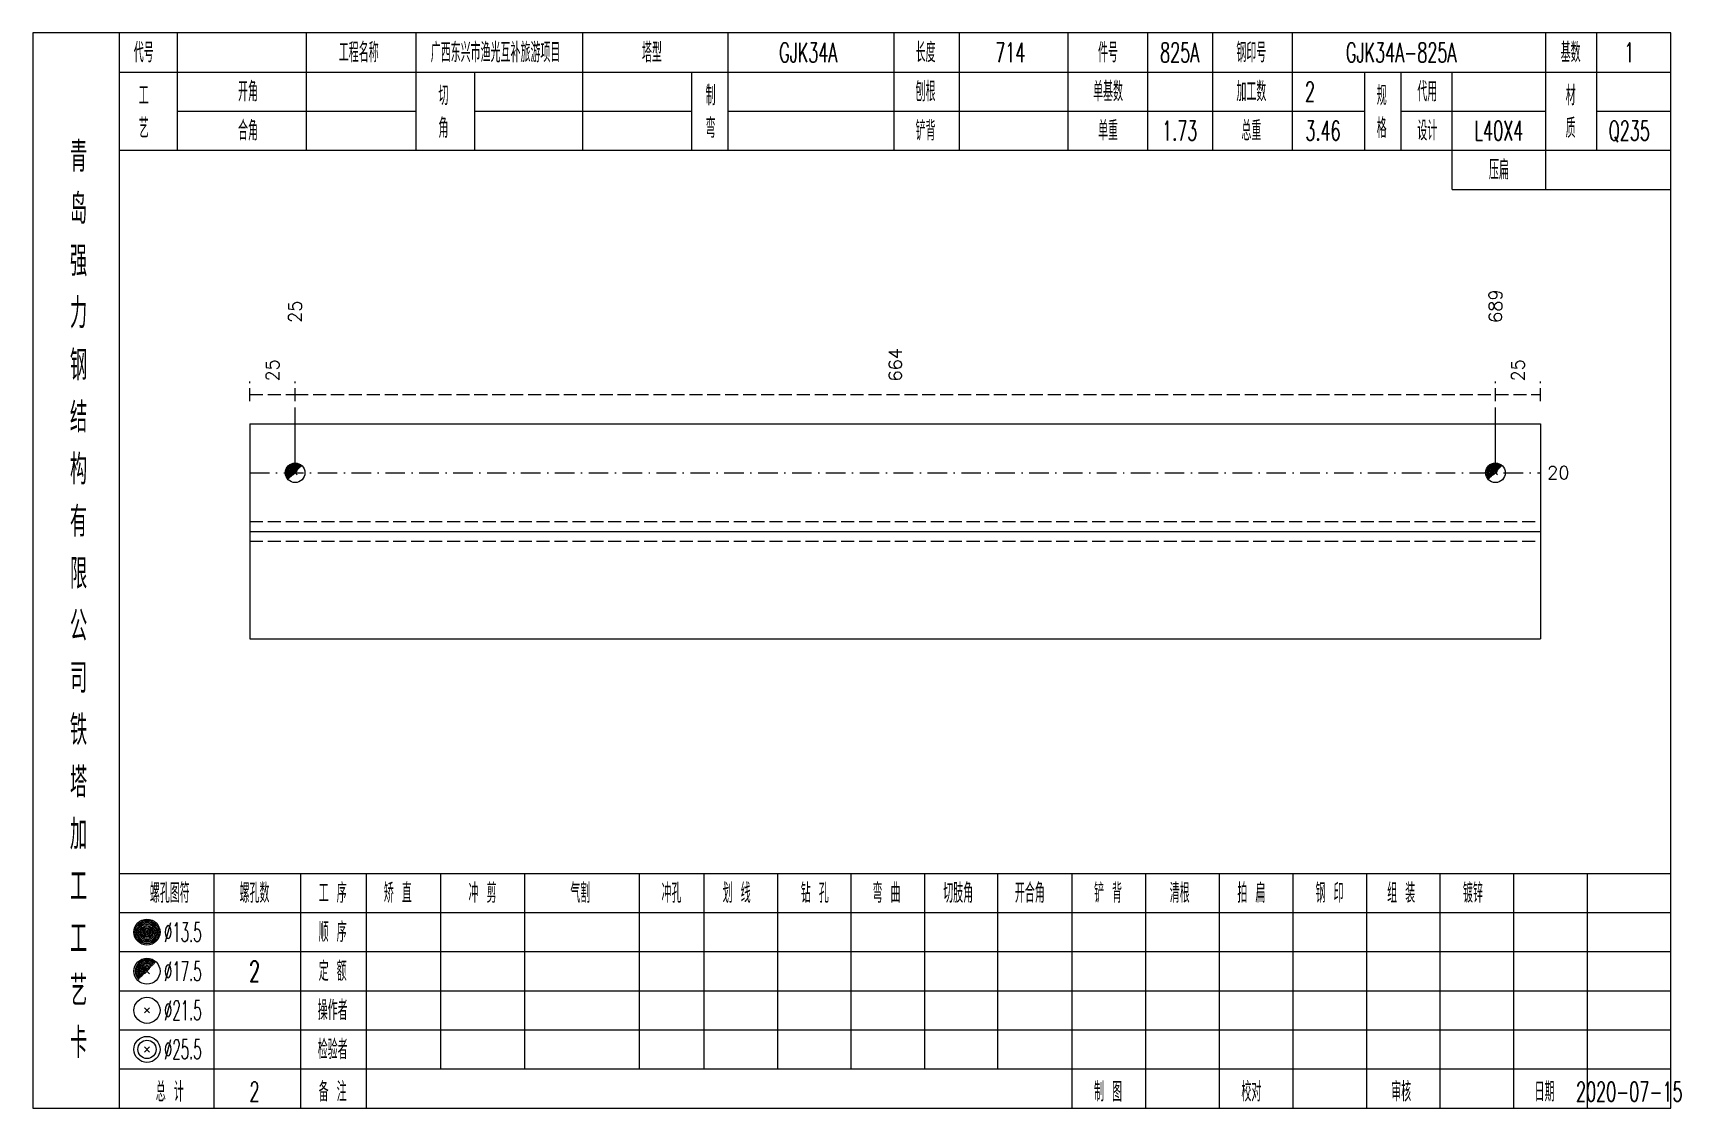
# Model space of a CAD drawing. Extents: x 0 to 2606, y -377 to 6479.
# Drawn here: x 1568.4 to 1821.3, y 2800 to 2965 of the extents above; entities that cross this region are included whole.
import ezdxf
from ezdxf.enums import TextEntityAlignment as Align

# ---------------------------------------------------------------- set-up
doc = ezdxf.new("R2010")
doc.units = 0
doc.header["$MEASUREMENT"] = 0
doc.linetypes.add('一点画线', pattern=[5.2, 3, -1, 0.2, -1])
doc.linetypes.add('虚线', pattern=[2.75, 2, -0.75])
doc.layers.get('0').update_dxf_attribs({"linetype": 'CONTINUOUS', "lineweight": 25})
doc.layers.add('1', color=7, linetype='CONTINUOUS', lineweight=25)
doc.layers.add('4', color=7, linetype='CONTINUOUS', lineweight=25)
doc.styles.get("Standard").update_dxf_attribs({"font": 'simplex.shx', "width": 0.7, "height": 3, "bigfont": 'gbhzfs.shx'})

msp = doc.modelspace()

# ---------------------------------------------------------------- texts
at = {"color": 7, "linetype": 'Continuous', "lineweight": 13}
for s, p in [('689', (1792.86, 2920.5)), ('25', (1608.64, 2920.5))]:
    msp.add_text(s, height=2, rotation=90, dxfattribs=at).set_placement(p, align=Align.MIDDLE_LEFT)
at = {"color": 8, "linetype": 'Continuous', "lineweight": 9}
for s, p in [('664', (1700.75, 2911.5)), ('25', (1605.17, 2911.5)), ('25', (1796.33, 2911.5))]:
    msp.add_text(s, height=2, rotation=90, dxfattribs=at).set_placement(p, align=Align.MIDDLE_LEFT)
at = {"color": 7, "linetype": 'Continuous', "lineweight": 13}
msp.add_text('20', height=2, dxfattribs=at).set_placement((1800.8, 2897.5), align=Align.MIDDLE_LEFT)
at = {"layer": '4', "color": 1, "linetype": 'Continuous', "lineweight": 13}
for s, height, width, p in [('代号', 3, 0.6, (1585.4, 2962)), ('工程名称', 3, 0.6, (1618.4, 2962)), ('广西东兴市渔光互补旅游项目', 3, 0.6, (1639.4, 2962)), ('塔型', 3, 0.6, (1663.4, 2962)), ('GJK34A', 3, 0.6, (1687.4, 2962)), ('长度', 3, 0.6, (1705.4, 2962)), ('714', 3, 0.6, (1718.4, 2962)), ('件号', 3, 0.6, (1733.4, 2962)), ('825A', 3, 0.6, (1744.4, 2962)), ('钢印号', 3, 0.6, (1755.4, 2962)), ('GJK34A-825A', 3, 0.6, (1778.4, 2962)), ('基数', 3, 0.6, (1804.4, 2962)), ('1', 3, 0.6, (1813.4, 2962)), ('开角', 3, 0.6, (1601.4, 2956)), ('切', 3, 0.6, (1631.4, 2955.4)), ('制', 3, 0.6, (1672.4, 2955.4)), ('刨根', 3, 0.6, (1705.4, 2956)), ('单基数', 3, 0.6, (1733.4, 2956)), ('加工数', 3, 0.6, (1755.4, 2956)), ('2', 3, 0.6, (1764.4, 2956)), ('规', 3, 0.6, (1775.4, 2955.4)), ('代用', 3, 0.6, (1782.4, 2956)), ('材', 3, 0.6, (1804.4, 2955.4)), ('工', 3, 0.6, (1585.4, 2955.4)), ('艺', 3, 0.6, (1585.4, 2950.4)), ('角', 3, 0.6, (1631.4, 2950.4)), ('弯', 3, 0.6, (1672.4, 2950.4)), ('格', 3, 0.6, (1775.4, 2950.4)), ('质', 3, 0.6, (1804.4, 2950.4)), ('合角', 3, 0.6, (1601.4, 2950)), ('铲背', 3, 0.6, (1705.4, 2950)), ('单重', 3, 0.6, (1733.4, 2950)), ('1.73', 3, 0.6, (1744.4, 2950)), ('总重', 3, 0.6, (1755.4, 2950)), ('3.46', 3, 0.6, (1766.4, 2950)), ('设计', 3, 0.6, (1782.4, 2950)), ('L40X4', 3, 0.6, (1793.4, 2950)), ('Q235', 3, 0.6, (1813.4, 2950)), ('青', 4.6, 0.8, (1575.4, 2946)), ('压扁', 3, 0.6, (1793.4, 2944)), ('岛', 4.6, 0.8, (1575.4, 2938)), ('强', 4.6, 0.8, (1575.4, 2930)), ('力', 4.6, 0.8, (1575.4, 2922)), ('钢', 4.6, 0.8, (1575.4, 2914)), ('结', 4.6, 0.8, (1575.4, 2906)), ('构', 4.6, 0.8, (1575.4, 2898)), ('有', 4.6, 0.8, (1575.4, 2890)), ('限', 4.6, 0.8, (1575.4, 2882)), ('公', 4.6, 0.8, (1575.4, 2874)), ('司', 4.6, 0.8, (1575.4, 2866)), ('铁', 4.6, 0.8, (1575.4, 2858)), ('塔', 4.6, 0.8, (1575.4, 2850)), ('加', 4.6, 0.8, (1575.4, 2842)), ('工', 4.6, 0.8, (1575.4, 2834)), ('螺孔图符', 3, 0.6, (1589.4, 2833)), ('螺孔数', 3, 0.6, (1602.4, 2833)), ('工 序', 3, 0.6, (1614.4, 2833)), ('矫 直', 3, 0.6, (1624.4, 2833)), ('冲 剪', 3, 0.6, (1637.4, 2833)), ('气割', 3, 0.6, (1652.4, 2833)), ('冲孔', 3, 0.6, (1666.4, 2833)), ('划 线', 3, 0.6, (1676.4, 2833)), ('钻 孔', 3, 0.6, (1688.4, 2833)), ('弯 曲', 3, 0.6, (1699.4, 2833)), ('切肢角', 3, 0.6, (1710.4, 2833)), ('开合角', 3, 0.6, (1721.4, 2833)), ('铲 背', 3, 0.6, (1733.4, 2833)), ('清根', 3, 0.6, (1744.4, 2833)), ('拍 扁', 3, 0.6, (1755.4, 2833)), ('钢 印', 3, 0.6, (1767.4, 2833)), ('组 装', 3, 0.6, (1778.4, 2833)), ('镀锌', 3, 0.6, (1789.4, 2833)), ('工', 4.6, 0.8, (1575.4, 2826)), ('%%C13.5', 3, 0.5, (1591.4, 2827)), ('顺 序', 3, 0.6, (1614.4, 2827)), ('艺', 4.6, 0.8, (1575.4, 2818)), ('%%C17.5', 3, 0.5, (1591.4, 2821)), ('2', 3.2, 0.6, (1602.4, 2821)), ('定 额', 3, 0.6, (1614.4, 2821)), ('%%C21.5', 3, 0.5, (1591.4, 2815)), ('操作者', 3, 0.6, (1614.4, 2815)), ('卡', 4.6, 0.8, (1575.4, 2810)), ('%%C25.5', 3, 0.5, (1591.4, 2809)), ('检验者', 3, 0.6, (1614.4, 2809)), ('总 计', 3, 0.6, (1589.4, 2802.5)), ('2', 3, 0.6, (1602.4, 2802.5)), ('备 注', 3, 0.6, (1614.4, 2802.5)), ('制 图', 3, 0.6, (1733.4, 2802.5)), ('校对', 3, 0.6, (1755.4, 2802.5)), ('审核', 3, 0.6, (1778.4, 2802.5)), ('日期', 3, 0.6, (1800.4, 2802.5)), ('2020-07-15', 3, 0.6, (1813.4, 2802.5))]:
    msp.add_text(s, height=height, dxfattribs=dict(at, width=width)).set_placement(p, align=Align.MIDDLE_CENTER)

# ---------------------------------------------------------------- linework, layer by layer
at = {"color": 8, "linetype": '虚线', "lineweight": 9}
for p, q in [((1601.7, 2908.5), (1601.7, 2911.5)), ((1608.64, 2908.5), (1608.64, 2911.5)), ((1608.64, 2908.5), (1608.64, 2911.5)), ((1792.86, 2908.5), (1792.86, 2911.5)), ((1792.86, 2908.5), (1792.86, 2911.5)), ((1799.8, 2908.5), (1799.8, 2911.5)), ((1601.7, 2909.5), (1608.64, 2909.5)), ((1608.64, 2909.5), (1792.86, 2909.5)), ((1792.86, 2909.5), (1799.8, 2909.5))]:
    msp.add_line(p, q, dxfattribs=at)
at = {"color": 7, "linetype": 'Continuous', "lineweight": 13}
for p, q in [((1608.64, 2897.5), (1608.64, 2907.5)), ((1792.86, 2897.5), (1792.86, 2907.5))]:
    msp.add_line(p, q, dxfattribs=at)
at = {"color": 7, "linetype": 'Continuous', "lineweight": 18}
for p, q in [((1601.7, 2905), (1601.7, 2872)), ((1601.7, 2905), (1799.8, 2905)), ((1799.8, 2905), (1799.8, 2872)), ((1601.7, 2888.5), (1799.8, 2888.5))]:
    msp.add_line(p, q, dxfattribs=at)
at = {"color": 3, "linetype": '一点画线', "lineweight": 13}
msp.add_line((1601.7, 2897.5), (1799.8, 2897.5), dxfattribs=at)
at = {"color": 7, "linetype": 'Continuous', "lineweight": 0}
for p, q in [((1608.34, 2897.2), (1608.94, 2897.8)), ((1608.34, 2897.8), (1608.94, 2897.2)), ((1792.56, 2897.2), (1793.16, 2897.8)), ((1792.56, 2897.8), (1793.16, 2897.2))]:
    msp.add_line(p, q, dxfattribs=at)
at = {"color": 1, "linetype": '虚线', "lineweight": 18}
for p, q in [((1601.7, 2890), (1799.8, 2890)), ((1601.7, 2887), (1799.8, 2887))]:
    msp.add_line(p, q, dxfattribs=at)
at = {"color": 7, "linetype": 'Continuous', "lineweight": 13}
for centre in [(1608.64, 2897.5), (1792.86, 2897.5)]:
    msp.add_circle(centre, 1.5, dxfattribs=at)
for centre, radius in [((1608.64, 2897.5), 1.35), ((1792.86, 2897.5), 1.35), ((1608.64, 2897.5), 1.2), ((1608.64, 2897.5), 1.05), ((1608.64, 2897.5), 0.9), ((1608.64, 2897.5), 0.75), ((1608.64, 2897.5), 0.6), ((1608.64, 2897.5), 0.45), ((1608.64, 2897.5), 0.3), ((1608.64, 2897.5), 0.15), ((1792.86, 2897.5), 1.2), ((1792.86, 2897.5), 1.05), ((1792.86, 2897.5), 0.9), ((1792.86, 2897.5), 0.75), ((1792.86, 2897.5), 0.6), ((1792.86, 2897.5), 0.45), ((1792.86, 2897.5), 0.3), ((1792.86, 2897.5), 0.15)]:
    msp.add_arc(centre, radius, 45, 225, dxfattribs=at)
at = {"layer": '1', "color": 7, "linetype": 'Continuous', "lineweight": 18}
msp.add_line((1601.7, 2872), (1799.8, 2872), dxfattribs=at)
at = {"layer": '4', "color": 1, "linetype": 'Continuous', "lineweight": 18}
for p, q in [((1581.7, 2800), (1581.7, 2965)), ((1590.6, 2947), (1590.6, 2965)), ((1610.4, 2947), (1610.4, 2965)), ((1627.2, 2947), (1627.2, 2965)), ((1652.8, 2947), (1652.8, 2965)), ((1675.1, 2947), (1675.1, 2965)), ((1700.6, 2947), (1700.6, 2965)), ((1710.6, 2947), (1710.6, 2965)), ((1727.3, 2947), (1727.3, 2965)), ((1739.5, 2947), (1739.5, 2965)), ((1749.5, 2947), (1749.5, 2965)), ((1761.7, 2947), (1761.7, 2965)), ((1800.6, 2941), (1800.6, 2965)), ((1808.4, 2947), (1808.4, 2965)), ((1581.7, 2959), (1819.8, 2959)), ((1636.2, 2947), (1636.2, 2959)), ((1669.5, 2947), (1669.5, 2959)), ((1772.8, 2947), (1772.8, 2959)), ((1778.4, 2947), (1778.4, 2959)), ((1786.2, 2941), (1786.2, 2959)), ((1590.6, 2953), (1627.2, 2953)), ((1636.2, 2953), (1669.5, 2953)), ((1675.1, 2953), (1772.8, 2953)), ((1778.4, 2953), (1800.6, 2953)), ((1808.4, 2953), (1819.8, 2953)), ((1581.7, 2947), (1819.8, 2947)), ((1786.2, 2941), (1819.8, 2941)), ((1581.7, 2836), (1819.8, 2836)), ((1596.2, 2800), (1596.2, 2836)), ((1609.5, 2800), (1609.5, 2836)), ((1619.6, 2800), (1619.6, 2836)), ((1631, 2806), (1631, 2836)), ((1643.9, 2806), (1643.9, 2836)), ((1661.5, 2806), (1661.5, 2836)), ((1671.4, 2806), (1671.4, 2836)), ((1682.7, 2806), (1682.7, 2836)), ((1694, 2806), (1694, 2836)), ((1705.3, 2806), (1705.3, 2836)), ((1716.5, 2806), (1716.5, 2836)), ((1727.9, 2806), (1727.9, 2836)), ((1739.2, 2806), (1739.2, 2836)), ((1750.5, 2806), (1750.5, 2836)), ((1761.8, 2806), (1761.8, 2836)), ((1773.1, 2806), (1773.1, 2836)), ((1784.4, 2806), (1784.4, 2836)), ((1795.7, 2806), (1795.7, 2836)), ((1807, 2806), (1807, 2836)), ((1581.7, 2830), (1819.8, 2830)), ((1581.7, 2824), (1819.8, 2824)), ((1581.7, 2818), (1819.8, 2818)), ((1581.7, 2812), (1819.8, 2812)), ((1581.7, 2806), (1819.8, 2806)), ((1727.9, 2800), (1727.9, 2806)), ((1739.2, 2800), (1739.2, 2806)), ((1750.5, 2800), (1750.5, 2806)), ((1761.8, 2800), (1761.8, 2806)), ((1773.1, 2800), (1773.1, 2806)), ((1784.4, 2800), (1784.4, 2806)), ((1795.7, 2800), (1795.7, 2806)), ((1807, 2800), (1807, 2806))]:
    msp.add_line(p, q, dxfattribs=at)
at = {"layer": '4', "color": 7, "linetype": 'Continuous', "lineweight": 13}
for p, q in [((1585.7, 2826.8), (1586.1, 2827.2)), ((1586.1, 2826.8), (1585.7, 2827.2)), ((1585.5, 2814.6), (1586.3, 2815.4)), ((1586.3, 2814.6), (1585.5, 2815.4)), ((1585.5, 2808.6), (1586.3, 2809.4)), ((1586.3, 2808.6), (1585.5, 2809.4))]:
    msp.add_line(p, q, dxfattribs=at)
at = {"layer": '4', "color": 7, "linetype": 'Continuous', "lineweight": 0}
for p, q in [((1585.5, 2820.6), (1586.3, 2821.4)), ((1585.5, 2821.4), (1586.3, 2820.6))]:
    msp.add_line(p, q, dxfattribs=at)
at = {"layer": '4', "color": 1, "linetype": 'Continuous', "lineweight": 18}
msp.add_lwpolyline([(1568.4, 2965), (1568.4, 2800), (1819.8, 2800), (1819.8, 2965)], close=True, dxfattribs=at)
at = {"layer": '4', "color": 7, "linetype": 'Continuous', "lineweight": 13}
for centre, radius in [((1585.9, 2827), 2), ((1585.9, 2827), 1.8), ((1585.9, 2827), 1.6), ((1585.9, 2827), 1.4), ((1585.9, 2827), 1.2), ((1585.9, 2827), 1), ((1585.9, 2827), 0.8), ((1585.9, 2827), 0.6), ((1585.9, 2827), 0.4), ((1585.9, 2827), 0.2), ((1585.9, 2821), 2), ((1585.9, 2815), 2), ((1585.9, 2809), 2), ((1585.9, 2809), 1.4)]:
    msp.add_circle(centre, radius, dxfattribs=at)
for radius in [1.8, 1.6, 1.4, 1.2, 1, 0.8, 0.6, 0.4, 0.2]:
    msp.add_arc((1585.9, 2821), radius, 45, 225, dxfattribs=at)

msp.set_redraw_order([(e.dxf.handle, doc.entitydb.next_handle()) for e in msp.query("TEXT MTEXT ATTDEF DIMENSION ARC_DIMENSION")])  # texts and dimensions are drawn at this point

doc.saveas('drawing.dxf')
